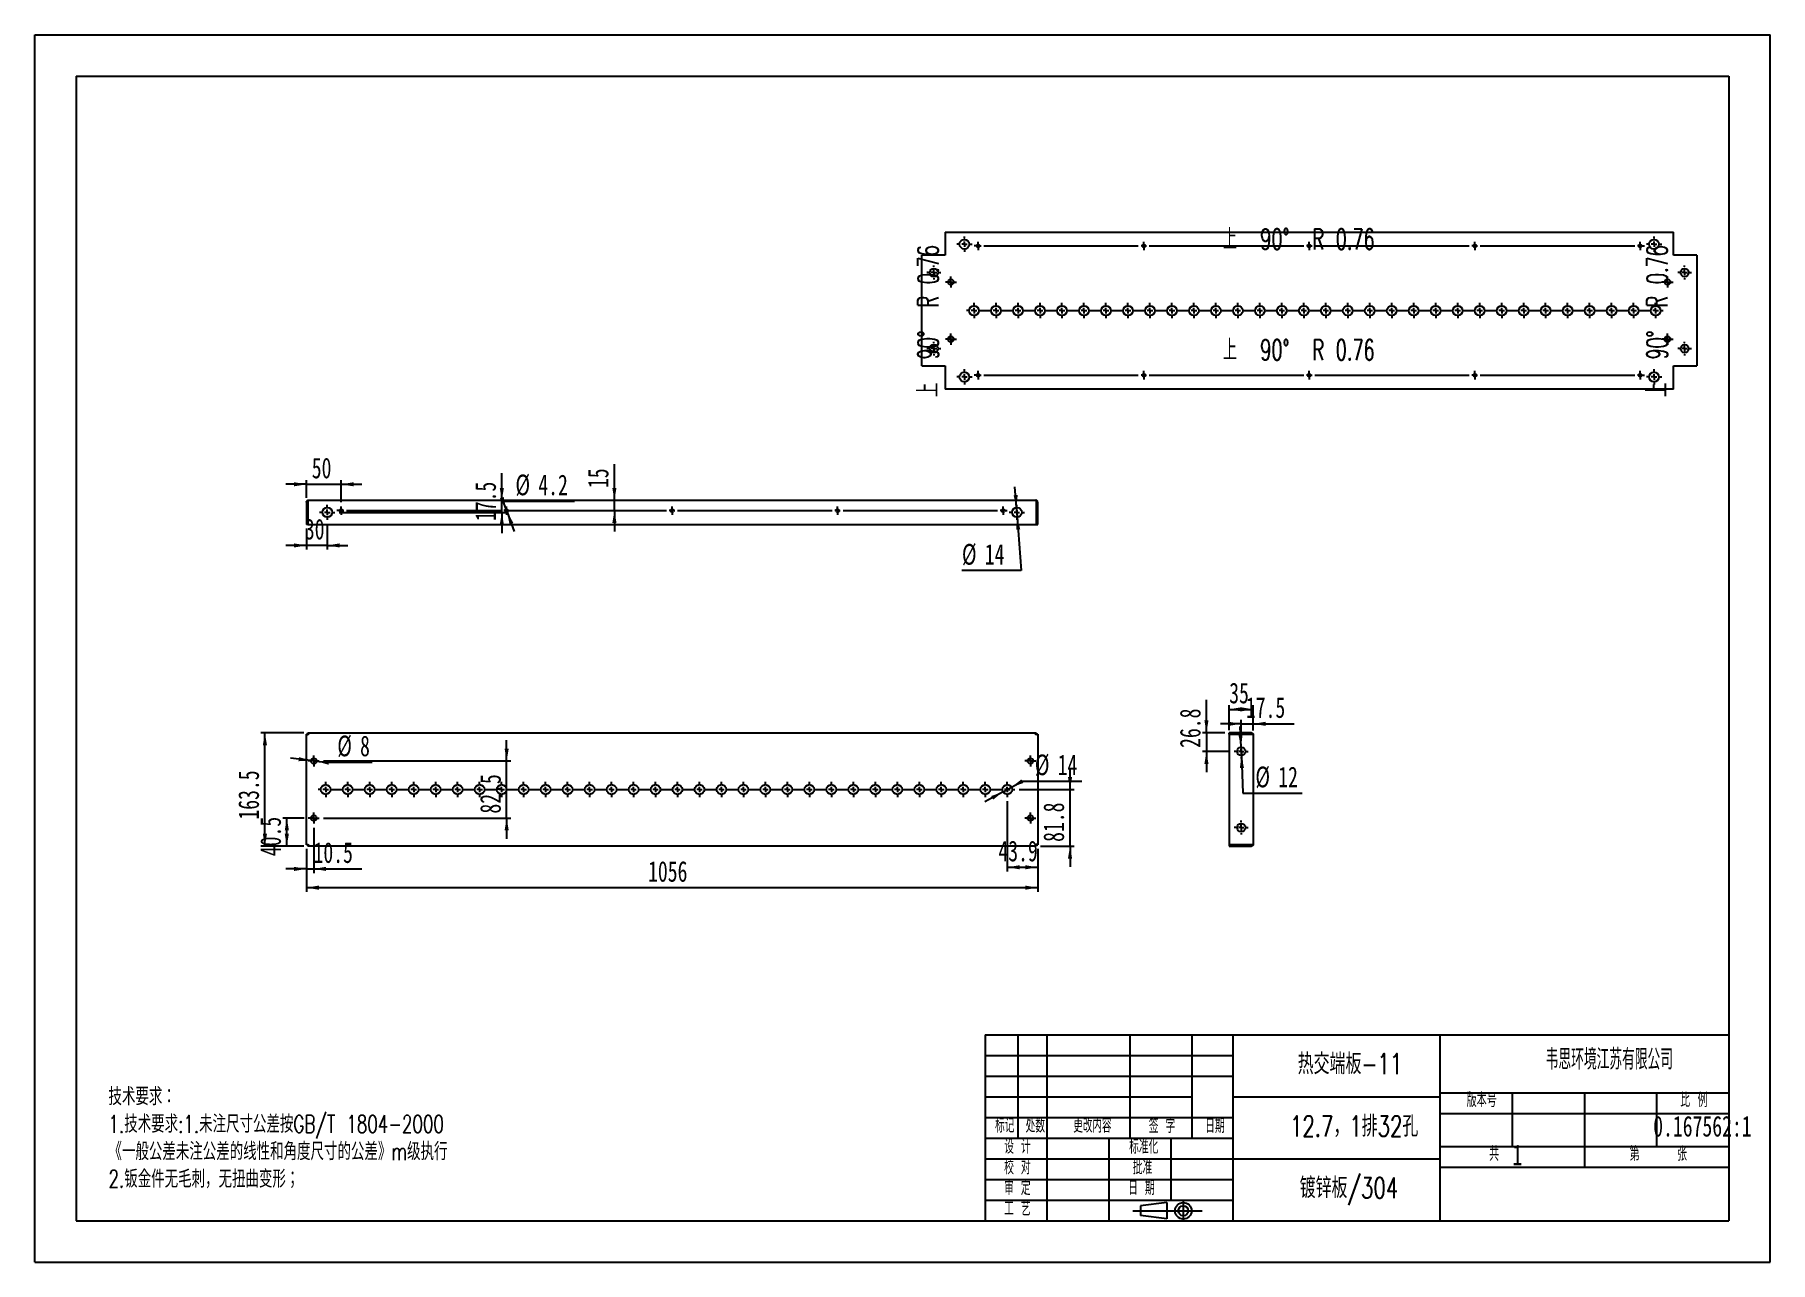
# Model space of a CAD drawing. Extents: x 0 to 2507, y 0 to 1772.
import ezdxf

# ---------------------------------------------------------------- set-up
doc = ezdxf.new("R2010")
doc.units = 0
doc.header["$LTSCALE"] = 5.967946
doc.layers.get('0').update_dxf_attribs({"linetype": 'CONTINUOUS'})
for name, color, linetype in [('粗实线', 7, 'CONTINUOUS'), ('细实线', 7, 'CONTINUOUS'), ('轮廓线层', 7, 'CONTINUOUS')]:
    doc.layers.add(name, color=color, linetype=linetype)
doc.styles.add('SLDTEXTSTYLE0', font='TXT', dxfattribs={"width": 0.7, "bigfont": 'bigfont'})
doc.styles.add('SLDTEXTSTYLE1', font='TXT', dxfattribs={"width": 0.56, "bigfont": 'bigfont'})
doc.styles.add('SLDTEXTSTYLE2', font='TXT', dxfattribs={"width": 0.49, "bigfont": 'bigfont'})
doc.styles.add('SLDTEXTSTYLE3', font='TXT', dxfattribs={"width": 0.54, "bigfont": 'bigfont'})
doc.styles.add('SLDTEXTSTYLE4', font='TXT', dxfattribs={"width": 0.63, "bigfont": 'bigfont'})
doc.styles.add('SLDTEXTSTYLE5', font='TXT', dxfattribs={"width": 0.586667, "bigfont": 'bigfont'})
doc.styles.add('SLDTEXTSTYLE6', font='TXT', dxfattribs={"width": 0.7})
doc.styles.add('SLDTEXTSTYLE7', font='TXT', dxfattribs={"width": 0.628571, "bigfont": 'bigfont'})
doc.dimstyles.new('SLDDIMSTYLE0', dxfattribs={"dimtxt": 29.839728, "dimasz": 17.903837, "dimexe": 0, "dimexo": 0.0625, "dimgap": 7.459932, "dimtad": 2, "dimdec": 1, "dimrnd": 1e-09, "dimzin": 12, "dimtxsty": 'SLDTEXTSTYLE6', "dimsah": 1, "dimcen": 0.09, "dimazin": 3, "dimtfac": 1, "dimtdec": 1, "dimtofl": 0, "dimtmove": 0, "dimatfit": 3, "dimtolj": 1, "dimtzin": 12})
doc.dimstyles.new('SLDDIMSTYLE1', dxfattribs={"dimtxt": 29.839728, "dimasz": 17.903837, "dimexe": 0, "dimexo": 0.0625, "dimgap": 7.459932, "dimtad": 2, "dimdec": 1, "dimrnd": 1e-09, "dimzin": 12, "dimtxsty": 'SLDTEXTSTYLE6', "dimsah": 1, "dimcen": 0.09, "dimazin": 3, "dimtfac": 1, "dimtdec": 1, "dimtmove": 0, "dimatfit": 3, "dimtolj": 1, "dimtzin": 12})
doc.dimstyles.new('SLDDIMSTYLE2', dxfattribs={"dimtxt": 29.839728, "dimasz": 17.903837, "dimexe": 0, "dimexo": 0.0625, "dimgap": 7.459932, "dimtad": 0, "dimtih": 1, "dimtoh": 1, "dimdec": 1, "dimrnd": 1e-09, "dimzin": 12, "dimtxsty": 'SLDTEXTSTYLE6', "dimsah": 1, "dimcen": 0, "dimazin": 3, "dimtfac": 1, "dimtdec": 1, "dimtmove": 0, "dimatfit": 3, "dimtolj": 1, "dimtzin": 12})

msp = doc.modelspace()

# ---------------------------------------------------------------- texts
at = {"color": 7, "linetype": 'CONTINUOUS', "char_height": 29.8397, "attachment_point": 2, "style": 'SLDTEXTSTYLE7'}
for insert in [(1825.53, 1492.4), (1825.53, 1332.32)]:
    msp.add_mtext('上  90°  R 0.76', dxfattribs=dict(at, insert=insert))
at = {"color": 7, "linetype": 'CONTINUOUS', "char_height": 29.8397, "attachment_point": 2, "rotation": 90, "style": 'SLDTEXTSTYLE7'}
for insert in [(1275.56, 1358.98), (2328.14, 1358.98)]:
    msp.add_mtext('上  90°  R 0.76', dxfattribs=dict(at, insert=insert))
at = {"layer": '细实线', "color": 7, "char_height": 29.84}
for s, insert, attachment_point, style in [('热交端板-11', (1899.59, 301.45), 2, 'SLDTEXTSTYLE0'), ('韦思环境江苏有限公司', (2274.11, 307.99), 2, 'SLDTEXTSTYLE1'), ('12.7，1排32孔', (1905.54, 211.4), 2, 'SLDTEXTSTYLE0'), ('0.167562:1', (2408.52, 211.4), 2, 'SLDTEXTSTYLE6'), ('1', (2134.21, 169.96), 1, 'SLDTEXTSTYLE6'), ('1', (2134.21, 169.96), 1, 'SLDTEXTSTYLE6'), ('镀锌板/304', (1898.02, 122.44), 2, 'SLDTEXTSTYLE0')]:
    msp.add_mtext(s, dxfattribs=dict(at, insert=insert, attachment_point=attachment_point, style=style))
at = {"layer": '细实线', "attachment_point": 2}
for s, insert, char_height, style in [('版本号', (2089.75, 244.95), 20.888, 'SLDTEXTSTYLE4'), ('比 例', (2396.16, 244.95), 20.888, 'SLDTEXTSTYLE5'), ('标记', (1400.96, 208.08), 20.888, 'SLDTEXTSTYLE1'), ('处数', (1445.12, 208.08), 20.888, 'SLDTEXTSTYLE1'), ('更改内容', (1527.57, 208.08), 20.888, 'SLDTEXTSTYLE2'), ('签 字', (1628.08, 207.44), 20.888, 'SLDTEXTSTYLE3'), ('日期', (1704.4, 207.44), 20.888, 'SLDTEXTSTYLE1'), ('设 计', (1419.2, 177.6), 20.888, 'SLDTEXTSTYLE3'), ('标准化', (1601.73, 177.6), 20.888, 'SLDTEXTSTYLE1'), ('共', (2107.64, 167.2), 20.89, 'SLDTEXTSTYLE4'), ('第', (2310.71, 167.2), 20.89, 'SLDTEXTSTYLE4'), ('张', (2379.05, 167.2), 20.89, 'SLDTEXTSTYLE4'), ('张', (2379.05, 167.2), 20.89, 'SLDTEXTSTYLE4'), ('校 对', (1419.2, 147.9), 20.888, 'SLDTEXTSTYLE3'), ('批准', (1599.96, 147.9), 20.888, 'SLDTEXTSTYLE1'), ('审 定', (1419.2, 117.92), 20.888, 'SLDTEXTSTYLE3'), ('日 期', (1598.24, 117.92), 20.888, 'SLDTEXTSTYLE3'), ('工 艺', (1419.2, 88.08), 20.888, 'SLDTEXTSTYLE3')]:
    msp.add_mtext(s, dxfattribs=dict(at, insert=insert, char_height=char_height, style=style))

# ---------------------------------------------------------------- blocks, each defined once
blk = doc.blocks.new('块6')
at = {"color": 7, "linetype": 'CONTINUOUS'}
for p, q in [((759.5, 926.6), (711.7, 920.6)), ((711.7, 920.6), (711.7, 902.7)), ((759.5, 926.6), (759.5, 896.7)), ((759.5, 896.7), (711.7, 902.7))]:
    blk.add_line(p, q, dxfattribs=at)
at = {"layer": '轮廓线层', "color": 7}
for p, q in [((698.2, 911.4), (823, 911.4)), ((789.1, 929.1), (789.1, 893.8))]:
    blk.add_line(p, q, dxfattribs=at)
for radius in [14.9, 8.95]:
    blk.add_circle((789.1, 911.4), radius, dxfattribs=at)
blk = doc.blocks.new('SW_NOTE_0')
at = {"layer": '细实线', "color": 0, "attachment_point": 1, "style": 'SLDTEXTSTYLE0'}
for s, insert, char_height in [('技术要求：', (0, 32.6), 25.26), ('1.技术要求:1.未注尺寸公差按GB/T 1804-2000', (0, -7.1), 25.264), ('《一般公差未注公差的线性和角度尺寸的公差》m级执行', (0, -46.7), 25.264), ('2.钣金件无毛刺，无扭曲变形；', (0, -86.4), 25.264)]:
    blk.add_mtext(s, dxfattribs=dict(at, insert=insert, char_height=char_height))
blk = doc.blocks.new('_D')
at = {"layer": '细实线'}
for p, q in [((392.5, 596.9), (392.5, 534.9)), ((1448.5, 596.9), (1448.5, 534.9)), ((1448.5, 540.9), (392.5, 540.9))]:
    blk.add_line(p, q, dxfattribs=at)
for points in [[(392.5, 540.9), (410.4, 537.9), (410.4, 543.9)], [(1448.5, 540.9), (1430.6, 543.9), (1430.6, 537.9)]]:
    blk.add_solid(points, dxfattribs=at)
at = {"layer": '细实线', "insert": (885.8, 579.3), "char_height": 29.84, "attachment_point": 1, "style": 'SLDTEXTSTYLE6'}
blk.add_mtext('1056', dxfattribs=at)
blk = doc.blocks.new('_D_1')
at = {"layer": '细实线'}
for p, q in [((388.5, 764.4), (326.5, 764.4)), ((332.5, 600.9), (332.5, 764.4)), ((388.5, 600.9), (326.5, 600.9))]:
    blk.add_line(p, q, dxfattribs=at)
for points in [[(332.5, 764.4), (329.5, 746.5), (335.5, 746.5)], [(332.5, 600.9), (335.5, 618.8), (329.5, 618.8)]]:
    blk.add_solid(points, dxfattribs=at)
at = {"layer": '细实线', "insert": (294, 639.2), "char_height": 29.84, "attachment_point": 1, "rotation": 90, "style": 'SLDTEXTSTYLE6'}
blk.add_mtext('163.5', dxfattribs=at)
blk = doc.blocks.new('_D_2')
at = {"layer": '细实线'}
for p, q in [((1404.6, 665.7), (1404.6, 564.4)), ((1448.5, 596.9), (1448.5, 564.4)), ((1404.6, 570.3), (1448.5, 570.3))]:
    blk.add_line(p, q, dxfattribs=at)
for points in [[(1404.6, 570.3), (1422.5, 567.4), (1422.5, 573.3)], [(1448.5, 570.3), (1430.6, 573.3), (1430.6, 567.4)]]:
    blk.add_solid(points, dxfattribs=at)
at = {"layer": '细实线', "insert": (1391.8, 608.8), "char_height": 29.84, "attachment_point": 1, "style": 'SLDTEXTSTYLE6'}
blk.add_mtext('43.9', dxfattribs=at)
blk = doc.blocks.new('_D_3')
at = {"layer": '细实线'}
for p, q in [((1495.2, 682.6), (1495.2, 712.5)), ((1421.6, 682.6), (1501.1, 682.6)), ((1495.2, 600.9), (1495.2, 682.6)), ((1452.5, 600.9), (1501.1, 600.9)), ((1495.2, 600.9), (1495.2, 571))]:
    blk.add_line(p, q, dxfattribs=at)
for points in [[(1495.2, 682.6), (1498.2, 700.5), (1492.2, 700.5)], [(1495.2, 600.9), (1492.2, 583), (1498.2, 583)]]:
    blk.add_solid(points, dxfattribs=at)
at = {"layer": '细实线', "insert": (1456.7, 607), "char_height": 29.84, "attachment_point": 1, "rotation": 90, "style": 'SLDTEXTSTYLE6'}
blk.add_mtext('81.8', dxfattribs=at)
blk = doc.blocks.new('_D_4')
at = {"layer": '细实线'}
for p, q in [((1398.5, 679.3), (1372.3, 664.9)), ((1398.5, 679.3), (1410.7, 686)), ((1410.7, 686), (1426.5, 694.7)), ((1426.5, 694.7), (1512.1, 694.7))]:
    blk.add_line(p, q, dxfattribs=at)
for points in [[(1398.5, 679.3), (1381.3, 673.2), (1384.2, 668)], [(1410.7, 686), (1427.8, 692), (1425, 697.3)]]:
    blk.add_solid(points, dxfattribs=at)
at = {"layer": '细实线', "char_height": 29.84, "attachment_point": 1, "style": 'SLDTEXTSTYLE6'}
for s, insert in [('%%c', (1444.4, 733.2)), ('14', (1477.4, 733.2))]:
    blk.add_mtext(s, dxfattribs=dict(at, insert=insert))
blk = doc.blocks.new('_D_5')
at = {"layer": '细实线'}
for p, q in [((681.6, 723.9), (681.6, 753.7)), ((417, 723.9), (687.6, 723.9)), ((681.6, 641.4), (681.6, 723.9)), ((417, 641.4), (687.6, 641.4)), ((681.6, 641.4), (681.6, 611.5))]:
    blk.add_line(p, q, dxfattribs=at)
for points in [[(681.6, 723.9), (684.6, 741.8), (678.6, 741.8)], [(681.6, 641.4), (678.6, 623.5), (684.6, 623.5)]]:
    blk.add_solid(points, dxfattribs=at)
at = {"layer": '细实线', "insert": (643.2, 647.9), "char_height": 29.84, "attachment_point": 1, "rotation": 90, "style": 'SLDTEXTSTYLE6'}
blk.add_mtext('82.5', dxfattribs=at)
blk = doc.blocks.new('_D_6')
at = {"layer": '细实线'}
for p, q in [((389, 641.4), (358.1, 641.4)), ((364.1, 600.9), (364.1, 641.4)), ((388.5, 600.9), (358.1, 600.9))]:
    blk.add_line(p, q, dxfattribs=at)
for points in [[(364.1, 641.4), (361.1, 623.5), (367.1, 623.5)], [(364.1, 600.9), (367.1, 618.8), (361.1, 618.8)]]:
    blk.add_solid(points, dxfattribs=at)
at = {"layer": '细实线', "insert": (325.7, 586.4), "char_height": 29.84, "attachment_point": 1, "rotation": 90, "style": 'SLDTEXTSTYLE6'}
blk.add_mtext('40.5', dxfattribs=at)
blk = doc.blocks.new('_D_7')
at = {"layer": '细实线'}
for p, q in [((403, 627.4), (403, 562)), ((392.5, 596.9), (392.5, 562)), ((392.5, 568), (362.6, 568)), ((392.5, 568), (403, 568)), ((403, 568), (472.2, 568))]:
    blk.add_line(p, q, dxfattribs=at)
for points in [[(392.5, 568), (374.6, 571), (374.6, 565)], [(403, 568), (420.9, 565), (420.9, 571)]]:
    blk.add_solid(points, dxfattribs=at)
at = {"layer": '细实线', "insert": (402.7, 606.5), "char_height": 29.84, "attachment_point": 1, "style": 'SLDTEXTSTYLE6'}
blk.add_mtext('10.5', dxfattribs=at)
blk = doc.blocks.new('_D_8')
at = {"layer": '细实线'}
for p, q in [((399, 724.4), (369.4, 727.8)), ((399, 724.4), (407, 723.4)), ((407, 723.4), (419.1, 722)), ((419.1, 722), (487.3, 722))]:
    blk.add_line(p, q, dxfattribs=at)
for points in [[(399, 724.4), (381.6, 729.4), (380.9, 723.5)], [(407, 723.4), (424.4, 718.4), (425.1, 724.3)]]:
    blk.add_solid(points, dxfattribs=at)
at = {"layer": '细实线', "attachment_point": 1, "style": 'SLDTEXTSTYLE6'}
for s, insert, char_height in [('%%c', (437, 760.5), 29.84), ('8', (469.9, 760.5), 29.8)]:
    blk.add_mtext(s, dxfattribs=dict(at, insert=insert, char_height=char_height))
blk = doc.blocks.new('SW_CENTERMARKSYMBOL_0')
at = {"layer": '细实线', "color": 0}
for p, q in [((-960.5, 0), (-963.5, 0)), ((-952.5, 0), (-956.5, 0)), ((-952.5, 8), (-952.5, 11)), ((-952.5, 0), (-952.5, 4)), ((-952.5, 0), (-952.5, -4)), ((-952.5, 0), (-948.5, 0)), ((-944.5, 0), (-928.75, 0)), ((-920.75, 0), (-924.75, 0)), ((-920.75, 8), (-920.75, 11)), ((-920.75, 0), (-920.75, 4)), ((-920.75, 0), (-920.75, -4)), ((-920.75, 0), (-916.75, 0)), ((-912.75, 0), (-897, 0)), ((-889, 0), (-893, 0)), ((-889, 8), (-889, 11)), ((-889, 0), (-889, 4)), ((-889, 0), (-889, -4)), ((-889, 0), (-885, 0)), ((-881, 0), (-865.25, 0)), ((-857.25, 0), (-861.25, 0)), ((-857.25, 8), (-857.25, 11)), ((-857.25, 0), (-857.25, 4)), ((-857.25, 0), (-857.25, -4)), ((-857.25, 0), (-853.25, 0)), ((-849.25, 0), (-833.5, 0)), ((-825.5, 0), (-829.5, 0)), ((-825.5, 8), (-825.5, 11)), ((-825.5, 0), (-825.5, 4)), ((-825.5, 0), (-825.5, -4)), ((-825.5, 0), (-821.5, 0)), ((-817.5, 0), (-801.75, 0)), ((-793.75, 0), (-797.75, 0)), ((-793.75, 8), (-793.75, 11)), ((-793.75, 0), (-793.75, 4)), ((-793.75, 0), (-793.75, -4)), ((-793.75, 0), (-789.75, 0)), ((-785.75, 0), (-770, 0)), ((-762, 0), (-766, 0)), ((-762, 8), (-762, 11)), ((-762, 0), (-762, 4)), ((-762, 0), (-762, -4)), ((-762, 0), (-758, 0)), ((-754, 0), (-738.25, 0)), ((-730.25, 0), (-734.25, 0)), ((-730.25, 8), (-730.25, 11)), ((-730.25, 0), (-730.25, 4)), ((-730.25, 0), (-730.25, -4)), ((-730.25, 0), (-726.25, 0)), ((-722.25, 0), (-706.5, 0)), ((-698.5, 0), (-702.5, 0)), ((-698.5, 8), (-698.5, 11)), ((-698.5, 0), (-698.5, 4)), ((-698.5, 0), (-698.5, -4)), ((-698.5, 0), (-694.5, 0)), ((-690.5, 0), (-674.75, 0)), ((-666.75, 0), (-670.75, 0)), ((-666.75, 8), (-666.75, 11)), ((-666.75, 0), (-666.75, 4)), ((-666.75, 0), (-666.75, -4)), ((-666.75, 0), (-662.75, 0)), ((-658.75, 0), (-643, 0)), ((-635, 0), (-639, 0)), ((-635, 8), (-635, 11)), ((-635, 0), (-635, 4)), ((-635, 0), (-635, -4)), ((-635, 0), (-631, 0)), ((-627, 0), (-611.25, 0)), ((-603.25, 0), (-607.25, 0)), ((-603.25, 8), (-603.25, 11)), ((-603.25, 0), (-603.25, 4)), ((-603.25, 0), (-603.25, -4)), ((-603.25, 0), (-599.25, 0)), ((-595.25, 0), (-579.5, 0)), ((-571.5, 0), (-575.5, 0)), ((-571.5, 8), (-571.5, 11)), ((-571.5, 0), (-571.5, 4)), ((-571.5, 0), (-571.5, -4)), ((-571.5, 0), (-567.5, 0)), ((-563.5, 0), (-547.75, 0)), ((-539.75, 0), (-543.75, 0)), ((-539.75, 8), (-539.75, 11)), ((-539.75, 0), (-539.75, 4)), ((-539.75, 0), (-539.75, -4)), ((-539.75, 0), (-535.75, 0)), ((-531.75, 0), (-516, 0)), ((-508, 0), (-512, 0)), ((-508, 8), (-508, 11)), ((-508, 0), (-508, 4)), ((-508, 0), (-508, -4)), ((-508, 0), (-504, 0)), ((-500, 0), (-484.25, 0)), ((-476.25, 0), (-480.25, 0)), ((-476.25, 8), (-476.25, 11)), ((-476.25, 0), (-476.25, 4)), ((-476.25, 0), (-476.25, -4)), ((-476.25, 0), (-472.25, 0)), ((-468.25, 0), (-452.5, 0)), ((-444.5, 0), (-448.5, 0)), ((-444.5, 8), (-444.5, 11)), ((-444.5, 0), (-444.5, 4)), ((-444.5, 0), (-444.5, -4)), ((-444.5, 0), (-440.5, 0)), ((-436.5, 0), (-420.75, 0)), ((-412.75, 0), (-416.75, 0)), ((-412.75, 8), (-412.75, 11)), ((-412.75, 0), (-412.75, 4)), ((-412.75, 0), (-412.75, -4)), ((-412.75, 0), (-408.75, 0)), ((-404.75, 0), (-389, 0)), ((-381, 0), (-385, 0)), ((-381, 8), (-381, 11)), ((-381, 0), (-381, 4)), ((-381, 0), (-381, -4)), ((-381, 0), (-377, 0)), ((-373, 0), (-357.25, 0)), ((-349.25, 0), (-353.25, 0)), ((-349.25, 8), (-349.25, 11)), ((-349.25, 0), (-349.25, 4)), ((-349.25, 0), (-349.25, -4)), ((-349.25, 0), (-345.25, 0)), ((-341.25, 0), (-325.5, 0)), ((-317.5, 0), (-321.5, 0)), ((-317.5, 8), (-317.5, 11)), ((-317.5, 0), (-317.5, 4)), ((-317.5, 0), (-317.5, -4)), ((-317.5, 0), (-313.5, 0)), ((-309.5, 0), (-293.75, 0)), ((-285.75, 0), (-289.75, 0)), ((-285.75, 8), (-285.75, 11)), ((-285.75, 0), (-285.75, 4)), ((-285.75, 0), (-285.75, -4)), ((-285.75, 0), (-281.75, 0)), ((-277.75, 0), (-262, 0)), ((-254, 0), (-258, 0)), ((-254, 8), (-254, 11)), ((-254, 0), (-254, 4)), ((-254, 0), (-254, -4)), ((-254, 0), (-250, 0)), ((-246, 0), (-230.25, 0)), ((-222.25, 0), (-226.25, 0)), ((-222.25, 8), (-222.25, 11)), ((-222.25, 0), (-222.25, 4)), ((-222.25, 0), (-222.25, -4)), ((-222.25, 0), (-218.25, 0)), ((-214.25, 0), (-198.5, 0)), ((-190.5, 0), (-194.5, 0)), ((-190.5, 8), (-190.5, 11)), ((-190.5, 0), (-190.5, 4)), ((-190.5, 0), (-190.5, -4)), ((-190.5, 0), (-186.5, 0)), ((-182.5, 0), (-166.75, 0)), ((-158.75, 0), (-162.75, 0)), ((-158.75, 8), (-158.75, 11)), ((-158.75, 0), (-158.75, 4)), ((-158.75, 0), (-158.75, -4)), ((-158.75, 0), (-154.75, 0)), ((-150.75, 0), (-135, 0)), ((-127, 0), (-131, 0)), ((-127, 8), (-127, 11)), ((-127, 0), (-127, 4)), ((-127, 0), (-127, -4)), ((-127, 0), (-123, 0)), ((-119, 0), (-103.25, 0)), ((-95.25, 0), (-99.25, 0)), ((-95.25, 8), (-95.25, 11)), ((-95.25, 0), (-95.25, 4)), ((-95.25, 0), (-95.25, -4)), ((-95.25, 0), (-91.25, 0)), ((-87.25, 0), (-71.5, 0)), ((-63.5, 0), (-67.5, 0)), ((-63.5, 8), (-63.5, 11)), ((-63.5, 0), (-63.5, 4)), ((-63.5, 0), (-63.5, -4)), ((-63.5, 0), (-59.5, 0)), ((-55.5, 0), (-39.75, 0)), ((-31.75, 0), (-35.75, 0)), ((-31.75, 8), (-31.75, 11)), ((-31.75, 0), (-31.75, 4)), ((-31.75, 0), (-31.75, -4)), ((-31.75, 0), (-27.75, 0)), ((-23.75, 0), (-8, 0)), ((0, 0), (-4, 0)), ((0, 8), (0, 11)), ((0, 0), (0, 4)), ((0, 0), (0, -4)), ((0, 0), (4, 0)), ((8, 0), (23.75, 0)), ((31.75, 0), (27.75, 0)), ((31.75, 8), (31.75, 11)), ((31.75, 0), (31.75, 4)), ((31.75, 0), (31.75, -4)), ((31.75, 0), (35.75, 0)), ((39.75, 0), (42.75, 0)), ((-952.5, -8), (-952.5, -11)), ((-920.75, -8), (-920.75, -11)), ((-889, -8), (-889, -11)), ((-857.25, -8), (-857.25, -11)), ((-825.5, -8), (-825.5, -11)), ((-793.75, -8), (-793.75, -11)), ((-762, -8), (-762, -11)), ((-730.25, -8), (-730.25, -11)), ((-698.5, -8), (-698.5, -11)), ((-666.75, -8), (-666.75, -11)), ((-635, -8), (-635, -11)), ((-603.25, -8), (-603.25, -11)), ((-571.5, -8), (-571.5, -11)), ((-539.75, -8), (-539.75, -11)), ((-508, -8), (-508, -11)), ((-476.25, -8), (-476.25, -11)), ((-444.5, -8), (-444.5, -11)), ((-412.75, -8), (-412.75, -11)), ((-381, -8), (-381, -11)), ((-349.25, -8), (-349.25, -11)), ((-317.5, -8), (-317.5, -11)), ((-285.75, -8), (-285.75, -11)), ((-254, -8), (-254, -11)), ((-222.25, -8), (-222.25, -11)), ((-190.5, -8), (-190.5, -11)), ((-158.75, -8), (-158.75, -11)), ((-127, -8), (-127, -11)), ((-95.25, -8), (-95.25, -11)), ((-63.5, -8), (-63.5, -11)), ((-31.75, -8), (-31.75, -11)), ((0, -8), (0, -11)), ((31.75, -8), (31.75, -11))]:
    blk.add_line(p, q, dxfattribs=at)
blk = doc.blocks.new('SW_CENTERMARKSYMBOL_1')
at = {"layer": '细实线', "color": 0}
for p, q in [((-4, 0), (-8, 0)), ((0, 0), (-4, 0)), ((0, 4), (0, 8)), ((0, 0), (0, 4)), ((0, 0), (0, -4)), ((0, 0), (4, 0)), ((4, 0), (8, 0)), ((0, -4), (0, -8))]:
    blk.add_line(p, q, dxfattribs=at)
blk = doc.blocks.new('SW_CENTERMARKSYMBOL_2')
at = {"layer": '细实线', "color": 0}
for p, q in [((-4, 0), (-8, 0)), ((0, 0), (-4, 0)), ((0, 4), (0, 8)), ((0, 0), (0, 4)), ((0, 0), (0, -4)), ((0, 0), (4, 0)), ((4, 0), (8, 0)), ((0, -4), (0, -8))]:
    blk.add_line(p, q, dxfattribs=at)
blk = doc.blocks.new('SW_CENTERMARKSYMBOL_3')
at = {"layer": '细实线', "color": 0}
for p, q in [((-4, 0), (-8, 0)), ((0, 0), (-4, 0)), ((0, 4), (0, 8)), ((0, 0), (0, 4)), ((0, 0), (0, -4)), ((0, 0), (4, 0)), ((4, 0), (8, 0)), ((0, -4), (0, -8))]:
    blk.add_line(p, q, dxfattribs=at)
blk = doc.blocks.new('SW_CENTERMARKSYMBOL_4')
at = {"layer": '细实线', "color": 0}
for p, q in [((-4, 0), (-8, 0)), ((0, 0), (-4, 0)), ((0, 4), (0, 8)), ((0, 0), (0, 4)), ((0, 0), (0, -4)), ((0, 0), (4, 0)), ((4, 0), (8, 0)), ((0, -4), (0, -8))]:
    blk.add_line(p, q, dxfattribs=at)
blk = doc.blocks.new('_D_9')
at = {"layer": '细实线'}
for p, q in [((1724.9, 768.4), (1724.9, 804.4)), ((1759.9, 767.7), (1759.9, 804.4)), ((1724.9, 798.4), (1759.9, 798.4))]:
    blk.add_line(p, q, dxfattribs=at)
for points in [[(1724.9, 798.4), (1742.8, 795.4), (1742.8, 801.4)], [(1759.9, 798.4), (1742, 801.4), (1742, 795.4)]]:
    blk.add_solid(points, dxfattribs=at)
at = {"layer": '细实线', "insert": (1725.1, 836.9), "char_height": 29.84, "attachment_point": 1, "style": 'SLDTEXTSTYLE6'}
blk.add_mtext('35', dxfattribs=at)
blk = doc.blocks.new('_D_10')
at = {"layer": '细实线'}
for p, q in [((1742.4, 777.5), (1712.6, 777.5)), ((1742.4, 753.6), (1742.4, 783.4)), ((1742.4, 777.5), (1759.9, 777.5)), ((1759.9, 767.7), (1759.9, 783.4)), ((1759.9, 777.5), (1818.7, 777.5))]:
    blk.add_line(p, q, dxfattribs=at)
for points in [[(1742.4, 777.5), (1724.5, 780.4), (1724.5, 774.5)], [(1759.9, 777.5), (1777.8, 774.5), (1777.8, 780.4)]]:
    blk.add_solid(points, dxfattribs=at)
at = {"layer": '细实线', "insert": (1749.2, 815.9), "char_height": 29.84, "attachment_point": 1, "style": 'SLDTEXTSTYLE6'}
blk.add_mtext('17.5', dxfattribs=at)
blk = doc.blocks.new('_D_11')
at = {"layer": '细实线'}
for p, q in [((1692.2, 764.4), (1692.2, 812.2)), ((1719, 764.4), (1686.3, 764.4)), ((1692.2, 764.4), (1692.2, 737.6)), ((1726.5, 737.6), (1686.3, 737.6)), ((1692.2, 737.6), (1692.2, 707.7))]:
    blk.add_line(p, q, dxfattribs=at)
for points in [[(1692.2, 764.4), (1695.2, 782.3), (1689.3, 782.3)], [(1692.2, 737.6), (1689.3, 719.7), (1695.2, 719.7)]]:
    blk.add_solid(points, dxfattribs=at)
at = {"layer": '细实线', "insert": (1653.8, 742.7), "char_height": 29.84, "attachment_point": 1, "rotation": 90, "style": 'SLDTEXTSTYLE6'}
blk.add_mtext('26.8', dxfattribs=at)
blk = doc.blocks.new('_D_12')
at = {"layer": '细实线'}
for p, q in [((1742.2, 743.6), (1740.9, 773.4)), ((1742.2, 743.6), (1742.7, 731.6)), ((1742.7, 731.6), (1745, 677.3)), ((1745, 677.3), (1830.6, 677.3))]:
    blk.add_line(p, q, dxfattribs=at)
for points in [[(1742.2, 743.6), (1744.4, 761.6), (1738.5, 761.3)], [(1742.7, 731.6), (1740.5, 713.6), (1746.4, 713.8)]]:
    blk.add_solid(points, dxfattribs=at)
at = {"layer": '细实线', "char_height": 29.84, "attachment_point": 1, "style": 'SLDTEXTSTYLE6'}
for s, insert in [('%%c', (1762.9, 715.7)), ('12', (1795.9, 715.7))]:
    blk.add_mtext(s, dxfattribs=dict(at, insert=insert))
blk = doc.blocks.new('SW_CENTERMARKSYMBOL_5')
at = {"layer": '细实线', "color": 0}
for p, q in [((-8, 0), (-10, 0)), ((0, 0), (-4, 0)), ((0, 8), (0, 10)), ((0, 0), (0, 4)), ((0, 0), (0, -4)), ((0, 0), (4, 0)), ((8, 0), (10, 0)), ((0, -8), (0, -10))]:
    blk.add_line(p, q, dxfattribs=at)
blk = doc.blocks.new('SW_CENTERMARKSYMBOL_6')
at = {"layer": '细实线', "color": 0}
for p, q in [((-8, 0), (-10, 0)), ((0, 0), (-4, 0)), ((0, 8), (0, 10)), ((0, 0), (0, 4)), ((0, 0), (0, -4)), ((0, 0), (4, 0)), ((8, 0), (10, 0)), ((0, -8), (0, -10))]:
    blk.add_line(p, q, dxfattribs=at)
blk = doc.blocks.new('_D_13')
at = {"layer": '细实线'}
for p, q in [((392.5, 1103.6), (392.5, 1129.3)), ((442.5, 1097.4), (442.5, 1129.3)), ((392.5, 1123.3), (362.6, 1123.3)), ((392.5, 1123.3), (442.5, 1123.3)), ((442.5, 1123.3), (472.3, 1123.3))]:
    blk.add_line(p, q, dxfattribs=at)
for points in [[(392.5, 1123.3), (374.6, 1126.3), (374.6, 1120.4)], [(442.5, 1123.3), (460.4, 1120.4), (460.4, 1126.3)]]:
    blk.add_solid(points, dxfattribs=at)
at = {"layer": '细实线', "insert": (400.1, 1161.8), "char_height": 29.84, "attachment_point": 1, "style": 'SLDTEXTSTYLE6'}
blk.add_mtext('50', dxfattribs=at)
blk = doc.blocks.new('_D_14')
at = {"layer": '细实线'}
for p, q in [((392.5, 1059.3), (392.5, 1029.1)), ((422.5, 1065.8), (422.5, 1029.1)), ((392.5, 1035.1), (362.6, 1035.1)), ((422.5, 1035.1), (392.5, 1035.1)), ((422.5, 1035.1), (452.3, 1035.1))]:
    blk.add_line(p, q, dxfattribs=at)
for points in [[(392.5, 1035.1), (374.6, 1038), (374.6, 1032.1)], [(422.5, 1035.1), (440.4, 1032.1), (440.4, 1038)]]:
    blk.add_solid(points, dxfattribs=at)
at = {"layer": '细实线', "insert": (390.1, 1073.5), "char_height": 29.84, "attachment_point": 1, "style": 'SLDTEXTSTYLE6'}
blk.add_mtext('30', dxfattribs=at)
blk = doc.blocks.new('_D_15')
at = {"layer": '细实线'}
for p, q in [((837.2, 1100.3), (837.2, 1152.6)), ((681.4, 1085.3), (843.2, 1085.3)), ((837.2, 1085.3), (837.2, 1100.3)), ((837.2, 1085.3), (837.2, 1055.4))]:
    blk.add_line(p, q, dxfattribs=at)
for points in [[(837.2, 1100.3), (840.2, 1118.2), (834.2, 1118.2)], [(837.2, 1085.3), (834.2, 1067.4), (840.2, 1067.4)]]:
    blk.add_solid(points, dxfattribs=at)
at = {"layer": '细实线', "insert": (798.7, 1117.9), "char_height": 29.84, "attachment_point": 1, "rotation": 90, "style": 'SLDTEXTSTYLE6'}
blk.add_mtext('15', dxfattribs=at)
blk = doc.blocks.new('_D_16')
at = {"layer": '细实线'}
for p, q in [((674.6, 1100.3), (674.6, 1139.6)), ((439.5, 1082.8), (680.6, 1082.8)), ((674.6, 1082.8), (674.6, 1100.3)), ((674.6, 1082.8), (674.6, 1052.9))]:
    blk.add_line(p, q, dxfattribs=at)
for points in [[(674.6, 1100.3), (677.6, 1118.2), (671.6, 1118.2)], [(674.6, 1082.8), (671.6, 1064.9), (677.6, 1064.9)]]:
    blk.add_solid(points, dxfattribs=at)
at = {"layer": '细实线', "insert": (636.2, 1070.2), "char_height": 29.84, "attachment_point": 1, "rotation": 90, "style": 'SLDTEXTSTYLE6'}
blk.add_mtext('17.5', dxfattribs=at)
blk = doc.blocks.new('_D_17')
at = {"layer": '细实线'}
for p, q in [((1418, 1089.8), (1415.7, 1119.5)), ((1418, 1089.8), (1419, 1075.8)), ((1419, 1075.8), (1424.7, 998.7)), ((1424.7, 998.7), (1339.1, 998.7))]:
    blk.add_line(p, q, dxfattribs=at)
for points in [[(1418, 1089.8), (1419.6, 1107.8), (1413.7, 1107.4)], [(1419, 1075.8), (1417.4, 1057.7), (1423.3, 1058.2)]]:
    blk.add_solid(points, dxfattribs=at)
at = {"layer": '细实线', "char_height": 29.84, "attachment_point": 1, "style": 'SLDTEXTSTYLE6'}
for s, insert in [('%%c', (1339.1, 1037.2)), ('14', (1372.1, 1037.2))]:
    blk.add_mtext(s, dxfattribs=dict(at, insert=insert))
blk = doc.blocks.new('_D_18')
at = {"layer": '细实线'}
for p, q in [((680.8, 1087.3), (676.4, 1098.9)), ((676.4, 1098.9), (779.4, 1098.9)), ((682.2, 1083.3), (680.8, 1087.3)), ((682.2, 1083.3), (692.6, 1055.4))]:
    blk.add_line(p, q, dxfattribs=at)
for points in [[(680.8, 1087.3), (677.3, 1105.1), (671.7, 1103)], [(682.2, 1083.3), (685.7, 1065.5), (691.3, 1067.6)]]:
    blk.add_solid(points, dxfattribs=at)
at = {"layer": '细实线', "char_height": 29.84, "attachment_point": 1, "style": 'SLDTEXTSTYLE6'}
for s, insert in [('%%c', (694.3, 1137.4)), ('4.2', (727.3, 1137.4))]:
    blk.add_mtext(s, dxfattribs=dict(at, insert=insert))
blk = doc.blocks.new('SW_CENTERMARKSYMBOL_7')
at = {"layer": '细实线', "color": 0}
for p, q in [((-8, 0), (-11, 0)), ((0, 0), (-4, 0)), ((0, 8), (0, 11)), ((0, 0), (0, 4)), ((0, 0), (0, -4)), ((0, 0), (4, 0)), ((8, 0), (11, 0)), ((0, -8), (0, -11))]:
    blk.add_line(p, q, dxfattribs=at)
blk = doc.blocks.new('SW_CENTERMARKSYMBOL_8')
at = {"layer": '细实线', "color": 0}
for p, q in [((-8, 0), (-11, 0)), ((0, 0), (-4, 0)), ((0, 8), (0, 11)), ((0, 0), (0, 4)), ((0, 0), (0, -4)), ((0, 0), (4, 0)), ((8, 0), (11, 0)), ((0, -8), (0, -11))]:
    blk.add_line(p, q, dxfattribs=at)
blk = doc.blocks.new('SW_CENTERMARKSYMBOL_9')
at = {"layer": '细实线', "color": 0}
for p, q in [((-243, 0), (-245.1, 0)), ((-239, 0), (-243, 0)), ((-239, 4), (-239, 6.1)), ((-239, 0), (-239, 4)), ((-239, 0), (-239, -4)), ((-239, 0), (-235, 0)), ((-231, 0), (-8, 0)), ((0, 0), (-4, 0)), ((0, 4), (0, 6.1)), ((0, 0), (0, 4)), ((0, 0), (0, -4)), ((0, 0), (4, 0)), ((8, 0), (231, 0)), ((239, 0), (235, 0)), ((239, 4), (239, 6.1)), ((239, 0), (239, 4)), ((239, 0), (239, -4)), ((239, 0), (243, 0)), ((247, 0), (470, 0)), ((478, 0), (474, 0)), ((478, 4), (478, 6.1)), ((478, 0), (478, 4)), ((478, 0), (478, -4)), ((478, 0), (482, 0)), ((486, 0), (709, 0)), ((717, 0), (713, 0)), ((717, 4), (717, 6.1)), ((717, 0), (717, 4)), ((717, 0), (717, -4)), ((717, 0), (721, 0)), ((721, 0), (723.1, 0)), ((-239, -4), (-239, -6.1)), ((0, -4), (0, -6.1)), ((239, -4), (239, -6.1)), ((478, -4), (478, -6.1)), ((717, -4), (717, -6.1))]:
    blk.add_line(p, q, dxfattribs=at)
blk = doc.blocks.new('SW_CENTERMARKSYMBOL_10')
at = {"layer": '细实线', "color": 0}
for p, q in [((-39.75, 0), (-42.75, 0)), ((-31.75, 0), (-35.75, 0)), ((-31.75, 8), (-31.75, 11)), ((-31.75, 0), (-31.75, 4)), ((-31.75, 0), (-31.75, -4)), ((-31.75, 0), (-27.75, 0)), ((-23.75, 0), (-8, 0)), ((0, 0), (-4, 0)), ((0, 8), (0, 11)), ((0, 0), (0, 4)), ((0, 0), (0, -4)), ((0, 0), (4, 0)), ((8, 0), (23.75, 0)), ((31.75, 0), (27.75, 0)), ((31.75, 8), (31.75, 11)), ((31.75, 0), (31.75, 4)), ((31.75, 0), (31.75, -4)), ((31.75, 0), (35.75, 0)), ((39.75, 0), (55.5, 0)), ((63.5, 0), (59.5, 0)), ((63.5, 8), (63.5, 11)), ((63.5, 0), (63.5, 4)), ((63.5, 0), (63.5, -4)), ((63.5, 0), (67.5, 0)), ((71.5, 0), (87.25, 0)), ((95.25, 0), (91.25, 0)), ((95.25, 8), (95.25, 11)), ((95.25, 0), (95.25, 4)), ((95.25, 0), (95.25, -4)), ((95.25, 0), (99.25, 0)), ((103.25, 0), (119, 0)), ((127, 0), (123, 0)), ((127, 8), (127, 11)), ((127, 0), (127, 4)), ((127, 0), (127, -4)), ((127, 0), (131, 0)), ((135, 0), (150.75, 0)), ((158.75, 0), (154.75, 0)), ((158.75, 8), (158.75, 11)), ((158.75, 0), (158.75, 4)), ((158.75, 0), (158.75, -4)), ((158.75, 0), (162.75, 0)), ((166.75, 0), (182.5, 0)), ((190.5, 0), (186.5, 0)), ((190.5, 8), (190.5, 11)), ((190.5, 0), (190.5, 4)), ((190.5, 0), (190.5, -4)), ((190.5, 0), (194.5, 0)), ((198.5, 0), (214.25, 0)), ((222.25, 0), (218.25, 0)), ((222.25, 8), (222.25, 11)), ((222.25, 0), (222.25, 4)), ((222.25, 0), (222.25, -4)), ((222.25, 0), (226.25, 0)), ((230.25, 0), (246, 0)), ((254, 0), (250, 0)), ((254, 8), (254, 11)), ((254, 0), (254, 4)), ((254, 0), (254, -4)), ((254, 0), (258, 0)), ((262, 0), (277.75, 0)), ((285.75, 0), (281.75, 0)), ((285.75, 8), (285.75, 11)), ((285.75, 0), (285.75, 4)), ((285.75, 0), (285.75, -4)), ((285.75, 0), (289.75, 0)), ((293.75, 0), (309.5, 0)), ((317.5, 0), (313.5, 0)), ((317.5, 8), (317.5, 11)), ((317.5, 0), (317.5, 4)), ((317.5, 0), (317.5, -4)), ((317.5, 0), (321.5, 0)), ((325.5, 0), (341.25, 0)), ((349.25, 0), (345.25, 0)), ((349.25, 8), (349.25, 11)), ((349.25, 0), (349.25, 4)), ((349.25, 0), (349.25, -4)), ((349.25, 0), (353.25, 0)), ((357.25, 0), (373, 0)), ((381, 0), (377, 0)), ((381, 8), (381, 11)), ((381, 0), (381, 4)), ((381, 0), (381, -4)), ((381, 0), (385, 0)), ((389, 0), (404.75, 0)), ((412.75, 0), (408.75, 0)), ((412.75, 8), (412.75, 11)), ((412.75, 0), (412.75, 4)), ((412.75, 0), (412.75, -4)), ((412.75, 0), (416.75, 0)), ((420.75, 0), (436.5, 0)), ((444.5, 0), (440.5, 0)), ((444.5, 8), (444.5, 11)), ((444.5, 0), (444.5, 4)), ((444.5, 0), (444.5, -4)), ((444.5, 0), (448.5, 0)), ((452.5, 0), (468.25, 0)), ((476.25, 0), (472.25, 0)), ((476.25, 8), (476.25, 11)), ((476.25, 0), (476.25, 4)), ((476.25, 0), (476.25, -4)), ((476.25, 0), (480.25, 0)), ((484.25, 0), (500, 0)), ((508, 0), (504, 0)), ((508, 8), (508, 11)), ((508, 0), (508, 4)), ((508, 0), (508, -4)), ((508, 0), (512, 0)), ((516, 0), (531.75, 0)), ((539.75, 0), (535.75, 0)), ((539.75, 8), (539.75, 11)), ((539.75, 0), (539.75, 4)), ((539.75, 0), (539.75, -4)), ((539.75, 0), (543.75, 0)), ((547.75, 0), (563.5, 0)), ((571.5, 0), (567.5, 0)), ((571.5, 8), (571.5, 11)), ((571.5, 0), (571.5, 4)), ((571.5, 0), (571.5, -4)), ((571.5, 0), (575.5, 0)), ((579.5, 0), (595.25, 0)), ((603.25, 0), (599.25, 0)), ((603.25, 8), (603.25, 11)), ((603.25, 0), (603.25, 4)), ((603.25, 0), (603.25, -4)), ((603.25, 0), (607.25, 0)), ((611.25, 0), (627, 0)), ((635, 0), (631, 0)), ((635, 8), (635, 11)), ((635, 0), (635, 4)), ((635, 0), (635, -4)), ((635, 0), (639, 0)), ((643, 0), (658.75, 0)), ((666.75, 0), (662.75, 0)), ((666.75, 8), (666.75, 11)), ((666.75, 0), (666.75, 4)), ((666.75, 0), (666.75, -4)), ((666.75, 0), (670.75, 0)), ((674.75, 0), (690.5, 0)), ((698.5, 0), (694.5, 0)), ((698.5, 8), (698.5, 11)), ((698.5, 0), (698.5, 4)), ((698.5, 0), (698.5, -4)), ((698.5, 0), (702.5, 0)), ((706.5, 0), (722.25, 0)), ((730.25, 0), (726.25, 0)), ((730.25, 8), (730.25, 11)), ((730.25, 0), (730.25, 4)), ((730.25, 0), (730.25, -4)), ((730.25, 0), (734.25, 0)), ((738.25, 0), (754, 0)), ((762, 0), (758, 0)), ((762, 8), (762, 11)), ((762, 0), (762, 4)), ((762, 0), (762, -4)), ((762, 0), (766, 0)), ((770, 0), (785.75, 0)), ((793.75, 0), (789.75, 0)), ((793.75, 8), (793.75, 11)), ((793.75, 0), (793.75, 4)), ((793.75, 0), (793.75, -4)), ((793.75, 0), (797.75, 0)), ((801.75, 0), (817.5, 0)), ((825.5, 0), (821.5, 0)), ((825.5, 8), (825.5, 11)), ((825.5, 0), (825.5, 4)), ((825.5, 0), (825.5, -4)), ((825.5, 0), (829.5, 0)), ((833.5, 0), (849.25, 0)), ((857.25, 0), (853.25, 0)), ((857.25, 8), (857.25, 11)), ((857.25, 0), (857.25, 4)), ((857.25, 0), (857.25, -4)), ((857.25, 0), (861.25, 0)), ((865.25, 0), (881, 0)), ((889, 0), (885, 0)), ((889, 8), (889, 11)), ((889, 0), (889, 4)), ((889, 0), (889, -4)), ((889, 0), (893, 0)), ((897, 0), (912.75, 0)), ((920.75, 0), (916.75, 0)), ((920.75, 8), (920.75, 11)), ((920.75, 0), (920.75, 4)), ((920.75, 0), (920.75, -4)), ((920.75, 0), (924.75, 0)), ((928.75, 0), (944.5, 0)), ((952.5, 0), (948.5, 0)), ((952.5, 8), (952.5, 11)), ((952.5, 0), (952.5, 4)), ((952.5, 0), (952.5, -4)), ((952.5, 0), (956.5, 0)), ((960.5, 0), (963.5, 0)), ((-31.75, -8), (-31.75, -11)), ((0, -8), (0, -11)), ((31.75, -8), (31.75, -11)), ((63.5, -8), (63.5, -11)), ((95.25, -8), (95.25, -11)), ((127, -8), (127, -11)), ((158.75, -8), (158.75, -11)), ((190.5, -8), (190.5, -11)), ((222.25, -8), (222.25, -11)), ((254, -8), (254, -11)), ((285.75, -8), (285.75, -11)), ((317.5, -8), (317.5, -11)), ((349.25, -8), (349.25, -11)), ((381, -8), (381, -11)), ((412.75, -8), (412.75, -11)), ((444.5, -8), (444.5, -11)), ((476.25, -8), (476.25, -11)), ((508, -8), (508, -11)), ((539.75, -8), (539.75, -11)), ((571.5, -8), (571.5, -11)), ((603.25, -8), (603.25, -11)), ((635, -8), (635, -11)), ((666.75, -8), (666.75, -11)), ((698.5, -8), (698.5, -11)), ((730.25, -8), (730.25, -11)), ((762, -8), (762, -11)), ((793.75, -8), (793.75, -11)), ((825.5, -8), (825.5, -11)), ((857.25, -8), (857.25, -11)), ((889, -8), (889, -11)), ((920.75, -8), (920.75, -11)), ((952.5, -8), (952.5, -11))]:
    blk.add_line(p, q, dxfattribs=at)
blk = doc.blocks.new('SW_CENTERMARKSYMBOL_11')
at = {"layer": '细实线', "color": 0}
for p, q in [((-4, 0), (-8, 0)), ((0, 0), (-4, 0)), ((0, 4), (0, 8)), ((0, 0), (0, 4)), ((0, 0), (0, -4)), ((0, 0), (4, 0)), ((4, 0), (8, 0)), ((0, -4), (0, -8))]:
    blk.add_line(p, q, dxfattribs=at)
blk = doc.blocks.new('SW_CENTERMARKSYMBOL_12')
at = {"layer": '细实线', "color": 0}
for p, q in [((-4, 0), (-8, 0)), ((0, 0), (-4, 0)), ((0, 4), (0, 8)), ((0, 0), (0, 4)), ((0, 0), (0, -4)), ((0, 0), (4, 0)), ((4, 0), (8, 0)), ((0, -4), (0, -8))]:
    blk.add_line(p, q, dxfattribs=at)
blk = doc.blocks.new('SW_CENTERMARKSYMBOL_13')
at = {"layer": '细实线', "color": 0}
for p, q in [((-4, 0), (-8, 0)), ((0, 0), (-4, 0)), ((0, 4), (0, 8)), ((0, 0), (0, 4)), ((0, 0), (0, -4)), ((0, 0), (4, 0)), ((4, 0), (8, 0)), ((0, -4), (0, -8))]:
    blk.add_line(p, q, dxfattribs=at)
blk = doc.blocks.new('SW_CENTERMARKSYMBOL_14')
at = {"layer": '细实线', "color": 0}
for p, q in [((-4, 0), (-8, 0)), ((0, 0), (-4, 0)), ((0, 4), (0, 8)), ((0, 0), (0, 4)), ((0, 0), (0, -4)), ((0, 0), (4, 0)), ((4, 0), (8, 0)), ((0, -4), (0, -8))]:
    blk.add_line(p, q, dxfattribs=at)
blk = doc.blocks.new('SW_CENTERMARKSYMBOL_15')
at = {"layer": '细实线', "color": 0}
for p, q in [((-8, 0), (-10, 0)), ((0, 0), (-4, 0)), ((0, 8), (0, 10)), ((0, 0), (0, 4)), ((0, 0), (0, -4)), ((0, 0), (4, 0)), ((8, 0), (10, 0)), ((0, -8), (0, -10))]:
    blk.add_line(p, q, dxfattribs=at)
blk = doc.blocks.new('SW_CENTERMARKSYMBOL_16')
at = {"layer": '细实线', "color": 0}
for p, q in [((-8, 0), (-10, 0)), ((0, 0), (-4, 0)), ((0, 8), (0, 10)), ((0, 0), (0, 4)), ((0, 0), (0, -4)), ((0, 0), (4, 0)), ((8, 0), (10, 0)), ((0, -8), (0, -10))]:
    blk.add_line(p, q, dxfattribs=at)
blk = doc.blocks.new('SW_CENTERMARKSYMBOL_17')
at = {"layer": '细实线', "color": 0}
for p, q in [((-8, 0), (-11, 0)), ((0, 0), (-4, 0)), ((0, 8), (0, 11)), ((0, 0), (0, 4)), ((0, 0), (0, -4)), ((0, 0), (4, 0)), ((8, 0), (11, 0)), ((0, -8), (0, -11))]:
    blk.add_line(p, q, dxfattribs=at)
blk = doc.blocks.new('SW_CENTERMARKSYMBOL_18')
at = {"layer": '细实线', "color": 0}
for p, q in [((-8, 0), (-11, 0)), ((0, 0), (-4, 0)), ((0, 8), (0, 11)), ((0, 0), (0, 4)), ((0, 0), (0, -4)), ((0, 0), (4, 0)), ((8, 0), (11, 0)), ((0, -8), (0, -11))]:
    blk.add_line(p, q, dxfattribs=at)
blk = doc.blocks.new('SW_CENTERMARKSYMBOL_19')
at = {"layer": '细实线', "color": 0}
for p, q in [((-721, 0), (-723.1, 0)), ((-717, 0), (-721, 0)), ((-717, 4), (-717, 6.1)), ((-717, 0), (-717, 4)), ((-717, 0), (-717, -4)), ((-717, 0), (-713, 0)), ((-709, 0), (-486, 0)), ((-478, 0), (-482, 0)), ((-478, 4), (-478, 6.1)), ((-478, 0), (-478, 4)), ((-478, 0), (-478, -4)), ((-478, 0), (-474, 0)), ((-470, 0), (-247, 0)), ((-239, 0), (-243, 0)), ((-239, 4), (-239, 6.1)), ((-239, 0), (-239, 4)), ((-239, 0), (-239, -4)), ((-239, 0), (-235, 0)), ((-231, 0), (-8, 0)), ((0, 0), (-4, 0)), ((0, 4), (0, 6.1)), ((0, 0), (0, 4)), ((0, 0), (0, -4)), ((0, 0), (4, 0)), ((8, 0), (231, 0)), ((239, 0), (235, 0)), ((239, 4), (239, 6.1)), ((239, 0), (239, 4)), ((239, 0), (239, -4)), ((239, 0), (243, 0)), ((243, 0), (245.1, 0)), ((-717, -4), (-717, -6.1)), ((-478, -4), (-478, -6.1)), ((-239, -4), (-239, -6.1)), ((0, -4), (0, -6.1)), ((239, -4), (239, -6.1))]:
    blk.add_line(p, q, dxfattribs=at)
blk = doc.blocks.new('SW_CENTERMARKSYMBOL_20')
at = {"layer": '细实线', "color": 0}
for p, q in [((-8, 0), (-10, 0)), ((0, 0), (-4, 0)), ((0, 8), (0, 10)), ((0, 0), (0, 4)), ((0, 0), (0, -4)), ((0, 0), (4, 0)), ((8, 0), (10, 0)), ((0, -8), (0, -10))]:
    blk.add_line(p, q, dxfattribs=at)
blk = doc.blocks.new('SW_CENTERMARKSYMBOL_21')
at = {"layer": '细实线', "color": 0}
for p, q in [((-8, 0), (-10, 0)), ((0, 0), (-4, 0)), ((0, 8), (0, 10)), ((0, 0), (0, 4)), ((0, 0), (0, -4)), ((0, 0), (4, 0)), ((8, 0), (10, 0)), ((0, -8), (0, -10))]:
    blk.add_line(p, q, dxfattribs=at)
blk = doc.blocks.new('SW_CENTERMARKSYMBOL_22')
at = {"layer": '细实线', "color": 0}
for p, q in [((-8, 0), (-11, 0)), ((0, 0), (-4, 0)), ((0, 8), (0, 11)), ((0, 0), (0, 4)), ((0, 0), (0, -4)), ((0, 0), (4, 0)), ((8, 0), (11, 0)), ((0, -8), (0, -11))]:
    blk.add_line(p, q, dxfattribs=at)
blk = doc.blocks.new('SW_CENTERMARKSYMBOL_23')
at = {"layer": '细实线', "color": 0}
for p, q in [((-8, 0), (-11, 0)), ((0, 0), (-4, 0)), ((0, 8), (0, 11)), ((0, 0), (0, 4)), ((0, 0), (0, -4)), ((0, 0), (4, 0)), ((8, 0), (11, 0)), ((0, -8), (0, -11))]:
    blk.add_line(p, q, dxfattribs=at)
blk = doc.blocks.new('SW_CENTERMARKSYMBOL_24')
at = {"layer": '细实线', "color": 0}
for p, q in [((-721, 0), (-723.1, 0)), ((-717, 0), (-721, 0)), ((-717, 4), (-717, 6.1)), ((-717, 0), (-717, 4)), ((-717, 0), (-717, -4)), ((-717, 0), (-713, 0)), ((-709, 0), (-486, 0)), ((-478, 0), (-482, 0)), ((-478, 4), (-478, 6.1)), ((-478, 0), (-478, 4)), ((-478, 0), (-478, -4)), ((-478, 0), (-474, 0)), ((-470, 0), (-247, 0)), ((-239, 0), (-243, 0)), ((-239, 4), (-239, 6.1)), ((-239, 0), (-239, 4)), ((-239, 0), (-239, -4)), ((-239, 0), (-235, 0)), ((-231, 0), (-8, 0)), ((0, 0), (-4, 0)), ((0, 4), (0, 6.1)), ((0, 0), (0, 4)), ((0, 0), (0, -4)), ((0, 0), (4, 0)), ((8, 0), (231, 0)), ((239, 0), (235, 0)), ((239, 4), (239, 6.1)), ((239, 0), (239, 4)), ((239, 0), (239, -4)), ((239, 0), (243, 0)), ((243, 0), (245.1, 0)), ((-717, -4), (-717, -6.1)), ((-478, -4), (-478, -6.1)), ((-239, -4), (-239, -6.1)), ((0, -4), (0, -6.1)), ((239, -4), (239, -6.1))]:
    blk.add_line(p, q, dxfattribs=at)

# ---------------------------------------------------------------- dimensions: what is measured, and where the dimension line sits
at = {"layer": '细实线'}
for base, p1, p2, dimstyle, picture, middle in [((442.48, 1123.34), (392.48, 1097.63), (442.48, 1091.39), 'SLDDIMSTYLE1', '_D_13', (417.48, 1123.34)), ((392.48, 1035.05), (422.48, 1071.79), (392.48, 1065.29), 'SLDDIMSTYLE1', '_D_14', (407.48, 1035.05)), ((1759.94, 798.39), (1724.94, 762.42), (1759.94, 761.73), 'SLDDIMSTYLE0', '_D_9', (1742.44, 798.39)), ((1759.94, 777.46), (1742.44, 747.59), (1759.94, 761.73), 'SLDDIMSTYLE1', '_D_10', (1783.95, 777.46)), ((1448.48, 570.34), (1404.58, 671.64), (1448.48, 602.86), 'SLDDIMSTYLE0', '_D_2', (1426.53, 570.34)), ((402.98, 567.98), (392.48, 602.86), (402.98, 633.39), 'SLDDIMSTYLE1', '_D_7', (437.47, 567.98)), ((392.48, 540.88), (1448.48, 602.86), (392.48, 602.86), 'SLDDIMSTYLE0', '_D', (920.48, 540.88))]:
    dim = msp.add_linear_dim(base=base, p1=p1, p2=p2, dimstyle=dimstyle, dxfattribs=at)
    dim.commit()
    dim.dimension.update_dxf_attribs({"geometry": picture, "text_midpoint": middle, "dimtype": 160})
for base, p1, p2, dimstyle, picture, middle in [((837.21, 1100.29), (675.38, 1085.29), (395.14, 1100.29), 'SLDDIMSTYLE1', '_D_15', (837.21, 1135.23)), ((674.62, 1100.29), (433.48, 1082.79), (395.14, 1100.29), 'SLDDIMSTYLE1', '_D_16', (674.62, 1104.91)), ((1692.25, 737.59), (1724.94, 764.39), (1732.44, 737.59), 'SLDDIMSTYLE1', '_D_11', (1692.25, 777.46)), ((332.48, 764.39), (394.45, 600.89), (394.45, 764.39), 'SLDDIMSTYLE0', '_D_1', (332.48, 682.64)), ((681.62, 723.89), (410.98, 641.39), (410.98, 723.89), 'SLDDIMSTYLE1', '_D_5', (681.62, 682.64)), ((1495.17087356, 682.63751915), (1446.51265753, 600.88751915), (1415.58336821, 682.63751915), 'SLDDIMSTYLE1', '_D_3', (1495.17087356, 641.76251915)), ((364.12, 641.39), (394.45, 600.89), (394.98, 641.39), 'SLDDIMSTYLE0', '_D_6', (364.12, 621.14))]:
    dim = msp.add_linear_dim(base=base, p1=p1, p2=p2, angle=90, dimstyle=dimstyle, dxfattribs=at)
    dim.commit()
    dim.dimension.update_dxf_attribs({"geometry": picture, "text_midpoint": middle, "dimtype": 160})
for p1, p2, picture, middle in [((680.75, 1087.26), (682.22, 1083.32), '_D_18', (736.85, 1119.27)), ((1419, 1075.81), (1417.96, 1089.77), '_D_17', (1372.98, 1019.07)), ((406.96, 723.42), (399.01, 724.35), '_D_8', (462.13, 742.35)), ((1742.69, 731.59), (1742.19, 743.58), '_D_12', (1796.74, 697.6)), ((1410.71, 686.02), (1398.45, 679.26), '_D_4', (1478.27, 715.07))]:
    dim = msp.add_diameter_dim_2p(p1=p1, p2=p2, dimstyle='SLDDIMSTYLE2', dxfattribs=at)
    dim.commit()
    dim.dimension.update_dxf_attribs({"geometry": picture, "text_midpoint": middle, "dimtype": 163})

# ---------------------------------------------------------------- linework, layer by layer
at = {"color": 7, "linetype": 'CONTINUOUS'}
for p, q in [((1314.69, 1487.5), (1314.69, 1453.95)), ((1314.69, 1487.5), (2366.75, 1487.5)), ((2366.75, 1453.95), (2366.75, 1487.5)), ((1281.14, 1294.39), (1281.14, 1453.95)), ((1314.69, 1453.95), (1281.14, 1453.95)), ((2400.3, 1453.95), (2366.75, 1453.95)), ((2400.3, 1453.95), (2400.3, 1294.39)), ((1281.14, 1294.39), (1314.69, 1294.39)), ((1314.69, 1294.39), (1314.69, 1260.84)), ((2366.75, 1294.39), (2400.3, 1294.39)), ((2366.75, 1260.84), (2366.75, 1294.39)), ((2366.75, 1260.84), (1314.69, 1260.84)), ((392.48, 1097.63), (392.48, 1065.29)), ((394.38, 1097.63), (392.48, 1097.63)), ((394.38, 1097.63), (394.38, 1065.29)), ((394.45, 1065.29), (394.45, 1097.63)), ((395.14, 1100.29), (1445.82, 1100.29)), ((1446.51, 1097.63), (1446.51, 1065.29)), ((1446.58, 1097.63), (1448.48, 1097.63)), ((1446.58, 1065.29), (1446.58, 1097.63)), ((1448.48, 1065.29), (1448.48, 1097.63)), ((394.38, 1065.29), (392.48, 1065.29)), ((394.45, 1065.29), (1446.51, 1065.29)), ((1446.58, 1065.29), (1448.48, 1065.29)), ((394.38, 762.42), (392.48, 762.42)), ((392.48, 602.86), (392.48, 762.42)), ((394.45, 762.49), (394.45, 764.39)), ((394.45, 764.39), (1446.51, 764.39)), ((1446.51, 762.49), (1446.51, 764.39)), ((1446.58, 762.42), (1448.48, 762.42)), ((1448.48, 762.42), (1448.48, 602.86)), ((1724.94, 762.49), (1724.94, 764.39)), ((1757.28, 764.39), (1724.94, 764.39)), ((1757.28, 762.49), (1724.94, 762.49)), ((1724.94, 762.42), (1724.94, 602.86)), ((1724.94, 762.42), (1757.28, 762.42)), ((1757.28, 762.49), (1757.28, 764.39)), ((1759.94, 761.73), (1759.94, 603.55)), ((394.38, 602.86), (392.48, 602.86)), ((394.45, 602.79), (394.45, 600.89)), ((1446.51, 602.79), (1446.51, 600.89)), ((1446.58, 602.86), (1448.48, 602.86)), ((1757.28, 602.86), (1724.94, 602.86)), ((1724.94, 602.79), (1757.28, 602.79)), ((1724.94, 602.79), (1724.94, 600.89)), ((1757.28, 602.79), (1757.28, 600.89)), ((1446.51, 600.89), (394.45, 600.89)), ((1724.94, 600.89), (1757.28, 600.89))]:
    msp.add_line(p, q, dxfattribs=at)
for centre, radius in [((1342.72, 1470), 7), ((1362.72, 1467.5), 2.1), ((1601.72, 1467.5), 2.1), ((1840.72, 1467.5), 2.1), ((2079.72, 1467.5), 2.1), ((2318.72, 1467.5), 2.1), ((2338.72, 1470), 7), ((1298.64, 1429.12), 6), ((2382.8, 1429.12), 6), ((1323.22, 1415.42), 4), ((2358.22, 1415.42), 4), ((1356.62, 1374.17), 7), ((1388.37, 1374.17), 7), ((1420.12, 1374.17), 7), ((1451.87, 1374.17), 7), ((1483.62, 1374.17), 7), ((1515.37, 1374.17), 7), ((1547.12, 1374.17), 7), ((1578.87, 1374.17), 7), ((1610.62, 1374.17), 7), ((1642.37, 1374.17), 7), ((1674.12, 1374.17), 7), ((1705.87, 1374.17), 7), ((1737.62, 1374.17), 7), ((1769.37, 1374.17), 7), ((1801.12, 1374.17), 7), ((1832.87, 1374.17), 7), ((1864.62, 1374.17), 7), ((1896.37, 1374.17), 7), ((1928.12, 1374.17), 7), ((1959.87, 1374.17), 7), ((1991.62, 1374.17), 7), ((2023.37, 1374.17), 7), ((2055.12, 1374.17), 7), ((2086.87, 1374.17), 7), ((2118.62, 1374.17), 7), ((2150.37, 1374.17), 7), ((2182.12, 1374.17), 7), ((2213.87, 1374.17), 7), ((2245.62, 1374.17), 7), ((2277.37, 1374.17), 7), ((2309.12, 1374.17), 7), ((2340.87, 1374.17), 7), ((1323.22, 1332.92), 4), ((2358.22, 1332.92), 4), ((1298.64, 1319.22), 6), ((2382.8, 1319.22), 6), ((1342.72, 1278.34), 7), ((1362.72, 1280.84), 2.1), ((1601.72, 1280.84), 2.1), ((1840.72, 1280.84), 2.1), ((2079.72, 1280.84), 2.1), ((2318.72, 1280.84), 2.1), ((2338.72, 1278.34), 7), ((422.48, 1082.79), 7), ((442.48, 1085.29), 2.1), ((681.48, 1085.29), 2.1), ((920.48, 1085.29), 2.1), ((1159.48, 1085.29), 2.1), ((1398.48, 1085.29), 2.1), ((1418.48, 1082.79), 7), ((402.98, 723.89), 4), ((1437.98, 723.89), 4), ((1742.44, 737.59), 6), ((420.33, 682.64), 7), ((452.08, 682.64), 7), ((483.83, 682.64), 7), ((515.58, 682.64), 7), ((547.33, 682.64), 7), ((579.08, 682.64), 7), ((610.83, 682.64), 7), ((642.58, 682.64), 7), ((674.33, 682.64), 7), ((706.08, 682.64), 7), ((737.83, 682.64), 7), ((769.58, 682.64), 7), ((801.33, 682.64), 7), ((833.08, 682.64), 7), ((864.83, 682.64), 7), ((896.58, 682.64), 7), ((928.33, 682.64), 7), ((960.08, 682.64), 7), ((991.83, 682.64), 7), ((1023.58, 682.64), 7), ((1055.33, 682.64), 7), ((1087.08, 682.64), 7), ((1118.83, 682.64), 7), ((1150.58, 682.64), 7), ((1182.33, 682.64), 7), ((1214.08, 682.64), 7), ((1245.83, 682.64), 7), ((1277.58, 682.64), 7), ((1309.33, 682.64), 7), ((1341.08, 682.64), 7), ((1372.83, 682.64), 7), ((1404.58, 682.64), 7), ((402.98, 641.39), 4), ((1437.98, 641.39), 4), ((1742.44, 627.69), 6)]:
    msp.add_circle(centre, radius, dxfattribs=at)
for points, knots in [([(392.48, 1097.63), (392.48, 1097.98), (392.55, 1098.32), (392.82, 1098.97), (393.02, 1099.26), (393.51, 1099.75), (393.8, 1099.95), (394.45, 1100.22), (394.8, 1100.29), (395.14, 1100.29)], [0, 0, 0, 0, 0.25, 0.25, 0.5, 0.5, 0.75, 0.75, 1, 1, 1, 1]), ([(394.38, 1097.63), (394.39, 1097.73), (394.4, 1097.88), (394.49, 1098), (394.52, 1098.04)], [0, 0, 0, 0, 0.6645413, 1, 1, 1, 1]), ([(395.14, 1100.29), (395.09, 1100.29), (395.03, 1100.22), (394.91, 1099.95), (394.86, 1099.75), (394.74, 1099.26), (394.68, 1098.97), (394.57, 1098.32), (394.51, 1097.98), (394.45, 1097.63)], [0, 0, 0, 0, 0.25, 0.25, 0.5, 0.5, 0.75, 0.75, 1, 1, 1, 1]), ([(1445.82, 1100.29), (1445.88, 1100.29), (1445.94, 1100.22), (1446.05, 1099.95), (1446.11, 1099.75), (1446.23, 1099.26), (1446.28, 1098.97), (1446.4, 1098.32), (1446.46, 1097.98), (1446.51, 1097.63)], [0, 0, 0, 0, 0.25, 0.25, 0.5, 0.5, 0.75, 0.75, 1, 1, 1, 1]), ([(1448.48, 1097.63), (1448.48, 1097.98), (1448.41, 1098.32), (1448.15, 1098.97), (1447.95, 1099.26), (1447.46, 1099.75), (1447.16, 1099.95), (1446.52, 1100.22), (1446.17, 1100.29), (1445.82, 1100.29)], [0, 0, 0, 0, 0.25, 0.25, 0.5, 0.5, 0.75, 0.75, 1, 1, 1, 1]), ([(1446.58, 1097.63), (1446.58, 1097.73), (1446.56, 1097.88), (1446.47, 1098), (1446.44, 1098.04)], [0, 0, 0, 0, 0.6645413, 1, 1, 1, 1]), ([(395.14, 761.73), (394.8, 761.78), (394.45, 761.84), (393.8, 761.96), (393.51, 762.01), (393.02, 762.13), (392.82, 762.19), (392.55, 762.3), (392.48, 762.36), (392.48, 762.42)], [0, 0, 0, 0, 0.25, 0.25, 0.5, 0.5, 0.75, 0.75, 1, 1, 1, 1]), ([(395.14, 761.73), (395.04, 761.78), (394.94, 761.84), (394.76, 761.96), (394.68, 762.01), (394.54, 762.13), (394.48, 762.19), (394.4, 762.3), (394.38, 762.36), (394.38, 762.42)], [0, 0, 0, 0, 0.25, 0.25, 0.5, 0.5, 0.75, 0.75, 1, 1, 1, 1]), ([(394.45, 764.39), (394.51, 764.39), (394.57, 764.32), (394.68, 764.05), (394.74, 763.85), (394.86, 763.36), (394.91, 763.07), (395.03, 762.42), (395.09, 762.08), (395.14, 761.73)], [0, 0, 0, 0, 0.25, 0.25, 0.5, 0.5, 0.75, 0.75, 1, 1, 1, 1]), ([(394.45, 762.49), (394.51, 762.49), (394.57, 762.47), (394.68, 762.39), (394.74, 762.34), (394.86, 762.19), (394.91, 762.11), (395.03, 761.93), (395.09, 761.83), (395.14, 761.73)], [0, 0, 0, 0, 0.25, 0.25, 0.5, 0.5, 0.75, 0.75, 1, 1, 1, 1]), ([(1445.82, 761.73), (1445.88, 762.08), (1445.94, 762.42), (1446.05, 763.07), (1446.11, 763.36), (1446.23, 763.85), (1446.28, 764.05), (1446.4, 764.32), (1446.46, 764.39), (1446.51, 764.39)], [0, 0, 0, 0, 0.25, 0.25, 0.5, 0.5, 0.75, 0.75, 1, 1, 1, 1]), ([(1445.82, 761.73), (1445.88, 761.83), (1445.94, 761.93), (1446.05, 762.11), (1446.11, 762.19), (1446.23, 762.34), (1446.28, 762.39), (1446.4, 762.47), (1446.46, 762.49), (1446.51, 762.49)], [0, 0, 0, 0, 0.25, 0.25, 0.5, 0.5, 0.75, 0.75, 1, 1, 1, 1]), ([(1448.48, 762.42), (1448.48, 762.36), (1448.41, 762.3), (1448.15, 762.19), (1447.95, 762.13), (1447.46, 762.01), (1447.16, 761.96), (1446.52, 761.84), (1446.17, 761.78), (1445.82, 761.73)], [0, 0, 0, 0, 0.25, 0.25, 0.5, 0.5, 0.75, 0.75, 1, 1, 1, 1]), ([(1446.58, 762.42), (1446.58, 762.36), (1446.56, 762.3), (1446.49, 762.19), (1446.43, 762.13), (1446.29, 762.01), (1446.21, 761.96), (1446.02, 761.84), (1445.92, 761.78), (1445.82, 761.73)], [0, 0, 0, 0, 0.25, 0.25, 0.5, 0.5, 0.75, 0.75, 1, 1, 1, 1]), ([(1757.28, 764.39), (1757.63, 764.39), (1757.98, 764.32), (1758.62, 764.05), (1758.92, 763.85), (1759.41, 763.36), (1759.61, 763.07), (1759.87, 762.42), (1759.94, 762.08), (1759.94, 761.73)], [0, 0, 0, 0, 0.25, 0.25, 0.5, 0.5, 0.75, 0.75, 1, 1, 1, 1]), ([(1757.28, 762.49), (1757.38, 762.48), (1757.54, 762.47), (1757.66, 762.38), (1757.7, 762.35)], [0, 0, 0, 0, 0.6645413, 1, 1, 1, 1]), ([(1759.94, 761.73), (1759.94, 761.78), (1759.87, 761.84), (1759.61, 761.96), (1759.41, 762.01), (1758.92, 762.13), (1758.62, 762.19), (1757.98, 762.3), (1757.63, 762.36), (1757.28, 762.42)], [0, 0, 0, 0, 0.25, 0.25, 0.5, 0.5, 0.75, 0.75, 1, 1, 1, 1]), ([(392.48, 602.86), (392.48, 602.92), (392.55, 602.97), (392.82, 603.09), (393.02, 603.15), (393.51, 603.26), (393.8, 603.32), (394.45, 603.43), (394.8, 603.49), (395.14, 603.55)], [0, 0, 0, 0, 0.25, 0.25, 0.5, 0.5, 0.75, 0.75, 1, 1, 1, 1]), ([(394.38, 602.86), (394.38, 602.92), (394.4, 602.97), (394.48, 603.09), (394.54, 603.15), (394.68, 603.26), (394.76, 603.32), (394.94, 603.43), (395.04, 603.49), (395.14, 603.55)], [0, 0, 0, 0, 0.25, 0.25, 0.5, 0.5, 0.75, 0.75, 1, 1, 1, 1]), ([(395.14, 603.55), (395.09, 603.2), (395.03, 602.85), (394.91, 602.21), (394.86, 601.91), (394.74, 601.42), (394.68, 601.22), (394.57, 600.96), (394.51, 600.89), (394.45, 600.89)], [0, 0, 0, 0, 0.25, 0.25, 0.5, 0.5, 0.75, 0.75, 1, 1, 1, 1]), ([(395.14, 603.55), (395.09, 603.45), (395.03, 603.35), (394.91, 603.16), (394.86, 603.08), (394.74, 602.94), (394.68, 602.88), (394.57, 602.81), (394.51, 602.79), (394.45, 602.79)], [0, 0, 0, 0, 0.25, 0.25, 0.5, 0.5, 0.75, 0.75, 1, 1, 1, 1]), ([(1448.48, 602.86), (1448.48, 602.92), (1448.41, 602.97), (1448.15, 603.09), (1447.95, 603.15), (1447.46, 603.26), (1447.16, 603.32), (1446.52, 603.43), (1446.17, 603.49), (1445.82, 603.55)], [0, 0, 0, 0, 0.25, 0.25, 0.5, 0.5, 0.75, 0.75, 1, 1, 1, 1]), ([(1445.82, 603.55), (1445.88, 603.2), (1445.94, 602.85), (1446.05, 602.21), (1446.11, 601.91), (1446.23, 601.42), (1446.28, 601.22), (1446.4, 600.96), (1446.46, 600.89), (1446.51, 600.89)], [0, 0, 0, 0, 0.25, 0.25, 0.5, 0.5, 0.75, 0.75, 1, 1, 1, 1]), ([(1445.82, 603.55), (1445.94, 603.35), (1446.05, 603.15), (1446.28, 602.87), (1446.4, 602.79), (1446.51, 602.79)], [0, 0, 0, 0, 0.5, 0.5, 1, 1, 1, 1]), ([(1446.58, 602.86), (1446.58, 602.97), (1446.5, 603.09), (1446.22, 603.32), (1446.02, 603.43), (1445.82, 603.55)], [0, 0, 0, 0, 0.5, 0.5, 1, 1, 1, 1]), ([(1757.28, 602.86), (1757.63, 602.92), (1757.98, 602.97), (1758.62, 603.09), (1758.92, 603.15), (1759.41, 603.26), (1759.61, 603.32), (1759.87, 603.43), (1759.94, 603.49), (1759.94, 603.55)], [0, 0, 0, 0, 0.25, 0.25, 0.5, 0.5, 0.75, 0.75, 1, 1, 1, 1]), ([(1759.94, 603.55), (1759.94, 603.2), (1759.87, 602.85), (1759.61, 602.21), (1759.41, 601.91), (1758.92, 601.42), (1758.62, 601.22), (1757.98, 600.96), (1757.63, 600.89), (1757.28, 600.89)], [0, 0, 0, 0, 0.25, 0.25, 0.5, 0.5, 0.75, 0.75, 1, 1, 1, 1]), ([(1757.7, 602.93), (1757.66, 602.9), (1757.54, 602.81), (1757.38, 602.79), (1757.28, 602.79)], [0, 0, 0, 0, 0.3354587, 1, 1, 1, 1])]:
    msp.add_open_spline(points, degree=3, knots=knots, dxfattribs=at)
at = {"layer": '粗实线'}
for p, q in [((59.68, 1712.8), (2446.86, 1712.8)), ((59.68, 1712.8), (59.68, 59.68)), ((2446.86, 1712.8), (2446.86, 59.68)), ((1730.7, 238.72), (2029.1, 238.72)), ((1730.7, 149.2), (2029.1, 149.2)), ((59.68, 59.68), (2446.86, 59.68))]:
    msp.add_line(p, q, dxfattribs=at)
at = {"layer": '粗实线', "color": 7}
for p, q in [((1372.63, 328.24), (2446.86, 328.24)), ((1372.63, 328.24), (1372.63, 59.68)), ((1420.37, 179.04), (1420.37, 328.24)), ((1462.15, 59.68), (1462.15, 328.24)), ((1581.51, 328.24), (1581.51, 179.04)), ((1671.02, 328.24), (1671.02, 179.04)), ((1730.7, 59.68), (1730.7, 328.24)), ((2029.1, 328.24), (2029.1, 59.68)), ((2446.86, 328.24), (2446.86, 59.68)), ((2029.1, 244.69), (2446.86, 244.69)), ((2133.54, 244.69), (2133.54, 167.1)), ((2237.98, 244.69), (2237.98, 167.1)), ((2342.42, 244.69), (2342.42, 167.1)), ((2029.1, 214.85), (2446.86, 214.85)), ((1372.63, 179.04), (1730.7, 179.04)), ((1551.67, 59.68), (1551.67, 179.04)), ((1641.19, 89.52), (1641.19, 179.04)), ((2029.1, 167.1), (2446.86, 167.1)), ((2237.98, 167.1), (2237.98, 137.26)), ((2029.1, 137.26), (2446.86, 137.26)), ((1372.63, 59.68), (1730.7, 59.68)), ((1730.7, 59.68), (2446.86, 59.68))]:
    msp.add_line(p, q, dxfattribs=at)
at = {"layer": '细实线'}
for p, q in [((0, 0), (0, 1772.48)), ((0, 1772.48), (2506.54, 1772.48)), ((2506.54, 0), (2506.54, 1772.48)), ((1372.63, 238.72), (1671.02, 238.72)), ((1372.63, 149.2), (1641.19, 149.2)), ((1641.19, 149.2), (1730.7, 149.2)), ((0, 0), (2506.54, 0))]:
    msp.add_line(p, q, dxfattribs=at)
at = {"layer": '细实线', "color": 7}
for p, q in [((1372.63, 298.4), (1730.7, 298.4)), ((1372.63, 268.56), (1730.7, 268.56)), ((1372.63, 238.72), (1671.02, 238.72)), ((1372.63, 208.88), (1730.7, 208.88)), ((1372.63, 149.2), (1641.19, 149.2)), ((1372.63, 119.36), (1730.7, 119.36)), ((1372.63, 89.52), (1730.7, 89.52))]:
    msp.add_line(p, q, dxfattribs=at)

# ---------------------------------------------------------------- block references
at = {"layer": '细实线'}
for name, p in [('SW_CENTERMARKSYMBOL_18', (1342.72, 1470)), ('SW_CENTERMARKSYMBOL_17', (2338.72, 1470)), ('SW_CENTERMARKSYMBOL_19', (2079.72, 1467.5)), ('SW_CENTERMARKSYMBOL_16', (1298.64, 1429.12)), ('SW_CENTERMARKSYMBOL_21', (2382.8, 1429.12)), ('SW_CENTERMARKSYMBOL_13', (1323.22, 1415.42)), ('SW_CENTERMARKSYMBOL_14', (2358.22, 1415.42)), ('SW_CENTERMARKSYMBOL_10', (1388.37, 1374.17)), ('SW_CENTERMARKSYMBOL_15', (1298.64, 1319.22)), ('SW_CENTERMARKSYMBOL_12', (1323.22, 1332.92)), ('SW_CENTERMARKSYMBOL_11', (2358.22, 1332.92)), ('SW_CENTERMARKSYMBOL_20', (2382.8, 1319.22)), ('SW_CENTERMARKSYMBOL_23', (1342.72, 1278.34)), ('SW_CENTERMARKSYMBOL_24', (2079.72, 1280.84)), ('SW_CENTERMARKSYMBOL_22', (2338.72, 1278.34)), ('SW_CENTERMARKSYMBOL_7', (422.48, 1082.79)), ('SW_CENTERMARKSYMBOL_9', (681.48, 1085.29)), ('SW_CENTERMARKSYMBOL_8', (1418.48, 1082.79)), ('SW_CENTERMARKSYMBOL_4', (402.98, 723.89)), ('SW_CENTERMARKSYMBOL_3', (1437.98, 723.89)), ('SW_CENTERMARKSYMBOL_6', (1742.44, 737.59)), ('SW_CENTERMARKSYMBOL_0', (1372.83, 682.64)), ('SW_CENTERMARKSYMBOL_1', (402.98, 641.39)), ('SW_CENTERMARKSYMBOL_2', (1437.98, 641.39)), ('SW_CENTERMARKSYMBOL_5', (1742.44, 627.69)), ('SW_NOTE_0', (106.55, 219.45))]:
    msp.add_blockref(name, p, dxfattribs=at)
at = {"layer": '细实线', "xscale": 0.7999999999999999, "yscale": 0.7999999999999999, "zscale": 0.7999999999999999}
msp.add_blockref('块6', (1027.45, -654.81), dxfattribs=at)

msp.set_redraw_order([(e.dxf.handle, doc.entitydb.next_handle()) for e in msp.query("TEXT MTEXT ATTDEF DIMENSION ARC_DIMENSION")])  # texts and dimensions are drawn at this point

doc.saveas('drawing.dxf')
